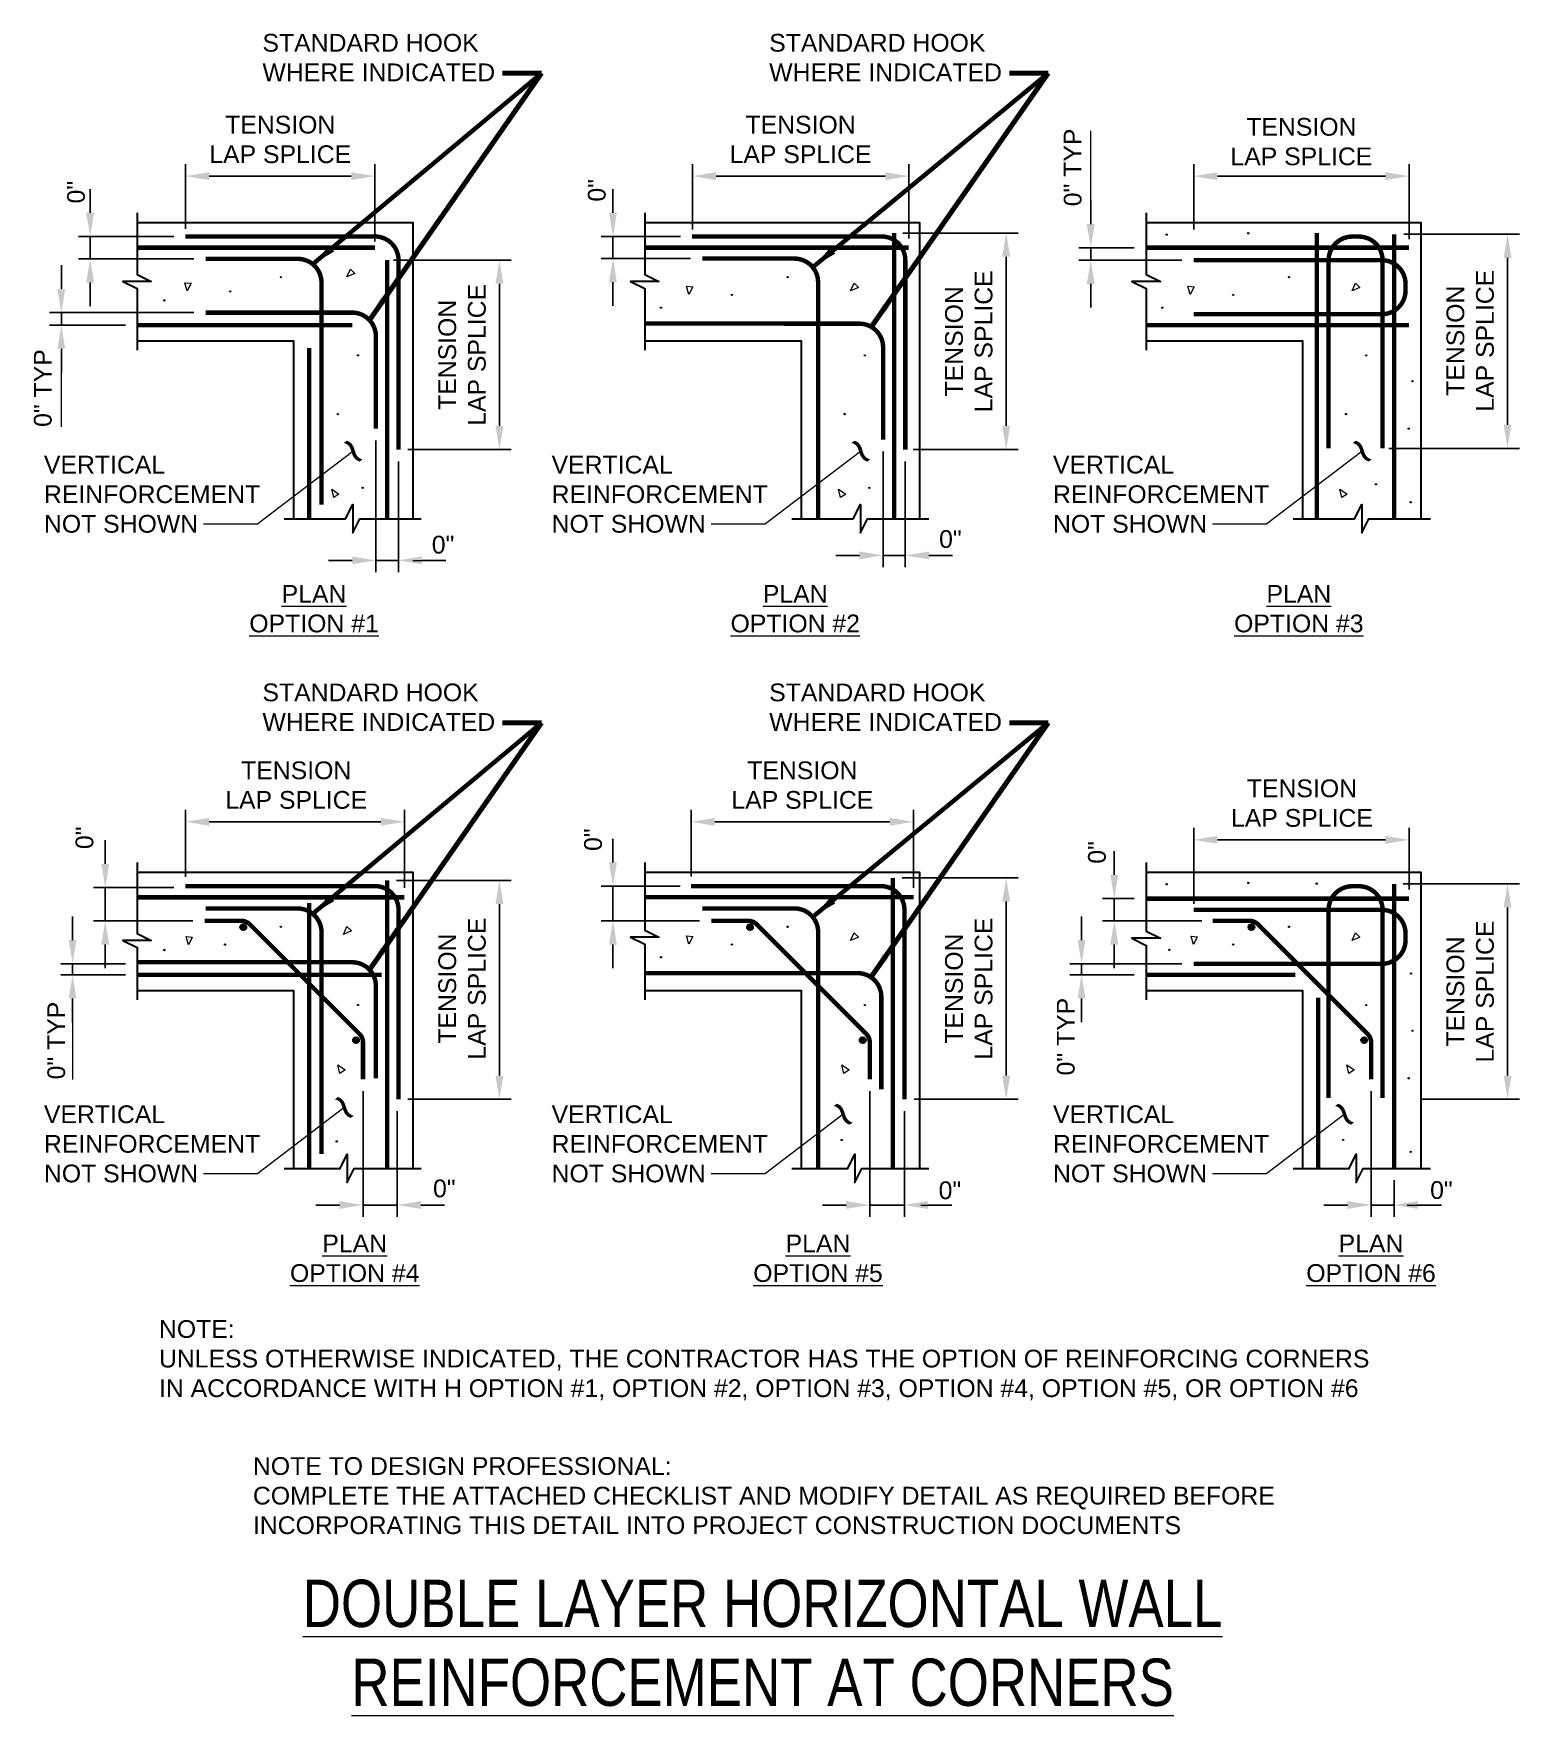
# Model space of a CAD drawing. Header units: inches. Extents: x -1229 to -1104, y 1218 to 1360.
import ezdxf

# ---------------------------------------------------------------- set-up
doc = ezdxf.new("R2010")
doc.units = ezdxf.units.IN
doc.header["$LTSCALE"] = 5
doc.header["$MEASUREMENT"] = 0
for name, color, linetype, lineweight in [('S-ANNO-DIMS', 1, 'Continuous', 20), ('S-ANNO-TEXT', 7, 'Continuous', 20), ('S-DETL', 3, 'Continuous', 30), ('S-DETL-PATT', 7, 'Continuous', 15)]:
    doc.layers.add(name, color=color, linetype=linetype, lineweight=lineweight)
doc.styles.add('Romans', font='arial.ttf')
doc.dimstyles.get("Standard").update_dxf_attribs({"dimtxt": 0.18, "dimasz": 0.18, "dimexe": 0.18, "dimexo": 0.0625, "dimgap": 0.09, "dimtad": 0, "dimtih": 1, "dimtoh": 1, "dimdec": 4, "dimzin": 0, "dimdsep": 46, "dimtxsty": 'Standard', "dimcen": 0.09, "dimadec": 0, "dimazin": 0, "dimtfac": 1, "dimtdec": 4, "dimtofl": 0, "dimtmove": 0, "dimatfit": 3, "dimfxl": 1, "dimtolj": 1, "dimtzin": 0, "dimarcsym": 0})

msp = doc.modelspace()

# ---------------------------------------------------------------- texts
at = {"layer": 'S-ANNO-DIMS', "char_height": 1.49999999, "attachment_point": 8, "style": 'Romans'}
for insert in [(-1208.2477369, 1349.2788931), (-1164.2620939, 1349.2788931), (-1121.9291532, 1349.0948863), (-1206.8969758, 1294.7022731), (-1164.1106914, 1294.7022731), (-1121.8794933, 1293.1796504)]:
    msp.add_mtext('TENSION\\PLAP SPLICE', dxfattribs=dict(at, insert=insert))
at = {"layer": 'S-ANNO-DIMS', "char_height": 1.49999999, "rotation": 90, "style": 'Romans'}
for s, insert, attachment_point in [('0" TYP', (-1142.0149085, 1345.6511926), 1), ('TENSION\\PLAP SPLICE', (-1152.0438474, 1334.2363054), 2), ('TENSION\\PLAP SPLICE', (-1109.6619691, 1334.2847016), 2), ('TENSION\\PLAP SPLICE', (-1194.8797918, 1333.0896925), 2), ('TENSION\\PLAP SPLICE', (-1194.8797918, 1279.52339), 2), ('TENSION\\PLAP SPLICE', (-1152.0438474, 1279.52339), 2), ('TENSION\\PLAP SPLICE', (-1109.6619691, 1279.27339), 2)]:
    msp.add_mtext(s, dxfattribs=dict(at, insert=insert, attachment_point=attachment_point))
at = {"layer": 'S-ANNO-DIMS', "char_height": 1.49999999, "width": 38.628504213, "attachment_point": 1, "rotation": 90, "style": 'Romans'}
for s, insert in [('0"', (-1226.2630859, 1345.8887387)), ('0"', (-1182.2421501, 1346.0423643)), ('0" TYP', (-1229.070004, 1327.0001914)), ('0"', (-1225.5493434, 1291.316909)), ('0"', (-1182.5593919, 1291.1565569)), ('0"', (-1139.9637649, 1290.0803497)), ('0" TYP', (-1227.9325395, 1271.847994)), ('0" TYP', (-1142.5966699, 1272.1801703))]:
    msp.add_mtext(s, dxfattribs=dict(at, insert=insert))
at = {"layer": 'S-ANNO-DIMS', "char_height": 1.49999999, "width": 38.628504213, "attachment_point": 1, "style": 'Romans'}
for insert in [(-1195.4358887, 1317.801064), (-1152.550699, 1318.270658), (-1195.3300395, 1263.385409), (-1152.5919964, 1263.2259978), (-1111.0447251, 1263.246207)]:
    msp.add_mtext('0"', dxfattribs=dict(at, insert=insert))
at = {"layer": 'S-ANNO-TEXT', "style": 'Romans'}
for s, insert, char_height, attachment_point in [('STANDARD HOOK \\PWHERE INDICATED', (-1209.7490341, 1360.2194879), 1.499999989, 1), ('STANDARD HOOK \\PWHERE INDICATED', (-1166.9130898, 1360.2194879), 1.499999989, 1), ('VERTICAL \\PREINFORCEMENT\\PNOT SHOWN', (-1228.2214004, 1318.038849), 1.499999989, 7), ('VERTICAL \\PREINFORCEMENT\\PNOT SHOWN', (-1185.307956, 1318.038849), 1.499999989, 7), ('VERTICAL \\PREINFORCEMENT\\PNOT SHOWN', (-1142.9260777, 1318.038849), 1.499999989, 7), ('STANDARD HOOK \\PWHERE INDICATED', (-1209.7490341, 1305.3095346), 1.499999989, 1), ('STANDARD HOOK \\PWHERE INDICATED', (-1166.9130898, 1305.3095346), 1.499999989, 1), ('VERTICAL \\PREINFORCEMENT\\PNOT SHOWN', (-1228.2214004, 1263.1288957), 1.499999989, 7), ('VERTICAL \\PREINFORCEMENT\\PNOT SHOWN', (-1185.307956, 1263.1288957), 1.499999989, 7), ('VERTICAL \\PREINFORCEMENT\\PNOT SHOWN', (-1142.9260777, 1263.1288957), 1.499999989, 7), ('NOTE:\\PUNLESS OTHERWISE INDICATED, THE CONTRACTOR HAS THE OPTION OF REINFORCING CORNERS \\PIN ACCORDANCE WITH H OPTION #1, OPTION #2, OPTION #3, OPTION #4, OPTION #5, OR OPTION #6', (-1218.499286, 1244.719449), 1.499999989, 7), ('{\\W0.8;\\LDOUBLE LAYER HORIZONTAL WALL \\PREINFORCEMENT AT CORNERS}', (-1167.4680787, 1229.5613658), 4, 2)]:
    msp.add_mtext(s, dxfattribs=dict(at, insert=insert, char_height=char_height, attachment_point=attachment_point))
at = {"layer": 'S-ANNO-TEXT', "char_height": 3, "attachment_point": 5, "rotation": 127.23704332, "style": 'Romans'}
for insert in [(-1202.1219174, 1324.9173797), (-1159.2084731, 1324.9173797), (-1116.8265948, 1324.9173797), (-1202.8685773, 1269.4399195), (-1160.7017929, 1268.8724126), (-1118.3199146, 1268.8724126)]:
    msp.add_mtext('~', dxfattribs=dict(at, insert=insert))
at = {"layer": 'S-ANNO-TEXT', "char_height": 1.499999989, "attachment_point": 1, "style": 'Romans'}
for s, insert, width in [('\\pxqc;{\\LPLAN\\POPTION #1}', (-1211.4933271, 1313.6397821), 12.205965767), ('\\pxqc;{\\LPLAN\\POPTION #2}', (-1175.0050848, 1313.6397821), 20.585221563), ('\\pxqc;{\\LPLAN\\POPTION #3}', (-1178.7302938, 1313.6397821), 113.176182987), ('\\pxqc;{\\LPLAN\\POPTION #4}', (-1212.2446449, 1258.7298288), 20.585221563), ('\\pxqc;{\\LPLAN\\POPTION #5}', (-1173.0817639, 1258.7298288), 20.585221563), ('\\pxqc;{\\LPLAN\\POPTION #6}', (-1123.3885131, 1258.7298288), 14.692619458), ('NOTE TO DESIGN PROFESSIONAL: \\PCOMPLETE THE ATTACHED CHECKLIST AND MODIFY DETAIL AS REQUIRED BEFORE \\PINCORPORATING THIS DETAIL INTO PROJECT CONSTRUCTION DOCUMENTS', (-1210.5562435, 1239.9167546), 159.842980143)]:
    msp.add_mtext(s, dxfattribs=dict(at, insert=insert, width=width))

# ---------------------------------------------------------------- blocks, each defined once
blk = doc.blocks.new('*D0')
at = {"layer": 'Defpoints', "color": 0, "transparency": 16777216}
for p in [(-1173.41, 1348.2), (-1173.41, 1342.69), (-1155.11, 1341.92)]:
    blk.add_point(p, dxfattribs=at)
at = {"layer": 'S-ANNO-DIMS', "color": 0, "lineweight": -2, "transparency": 16777216}
for p, q in [((-1173.41, 1343.69), (-1173.41, 1349.2)), ((-1155.11, 1342.92), (-1155.11, 1349.2)), ((-1157.11, 1348.2), (-1171.41, 1348.2))]:
    blk.add_line(p, q, dxfattribs=at)
at = {"layer": 'S-ANNO-DIMS', "color": 0, "transparency": 16777216}
for points in [[(-1171.41, 1348.53), (-1171.41, 1347.86), (-1173.41, 1348.2)], [(-1157.11, 1348.53), (-1157.11, 1347.86), (-1155.11, 1348.2)]]:
    blk.add_solid(points, dxfattribs=at)
blk = doc.blocks.new('*D1')
at = {"layer": 'Defpoints', "color": 0, "transparency": 16777216}
for p in [(-1216.25, 1348.2), (-1216.25, 1342.74), (-1200.25, 1341.66)]:
    blk.add_point(p, dxfattribs=at)
at = {"layer": 'S-ANNO-DIMS', "color": 0, "lineweight": -2, "transparency": 16777216}
for p, q in [((-1216.25, 1343.74), (-1216.25, 1349.2)), ((-1200.25, 1342.66), (-1200.25, 1349.2)), ((-1202.25, 1348.2), (-1214.25, 1348.2))]:
    blk.add_line(p, q, dxfattribs=at)
at = {"layer": 'S-ANNO-DIMS', "color": 0, "transparency": 16777216}
for points in [[(-1214.25, 1348.53), (-1214.25, 1347.86), (-1216.25, 1348.2)], [(-1202.25, 1348.53), (-1202.25, 1347.86), (-1200.25, 1348.2)]]:
    blk.add_solid(points, dxfattribs=at)
blk = doc.blocks.new('*D2')
at = {"layer": 'Defpoints', "color": 0, "transparency": 16777216}
for p in [(-1226.75, 1336.66), (-1214.56, 1336.66), (-1220.34, 1335.6)]:
    blk.add_point(p, dxfattribs=at)
at = {"layer": 'S-ANNO-DIMS', "color": 0, "lineweight": -2, "transparency": 16777216}
for p, q in [((-1226.75, 1338.66), (-1226.75, 1340.66)), ((-1215.56, 1336.66), (-1227.75, 1336.66)), ((-1226.75, 1335.6), (-1226.75, 1336.66)), ((-1221.34, 1335.6), (-1227.75, 1335.6)), ((-1226.75, 1333.6), (-1226.75, 1331.6))]:
    blk.add_line(p, q, dxfattribs=at)
at = {"layer": 'S-ANNO-DIMS', "color": 0, "transparency": 16777216}
for points in [[(-1227.09, 1338.66), (-1226.42, 1338.66), (-1226.75, 1336.66)], [(-1227.09, 1333.6), (-1226.42, 1333.6), (-1226.75, 1335.6)]]:
    blk.add_solid(points, dxfattribs=at)
blk = doc.blocks.new('*D3')
at = {"layer": 'Defpoints', "color": 0, "transparency": 16777216}
for p in [(-1157.29, 1325.91), (-1155.41, 1325.08), (-1155.41, 1316.14)]:
    blk.add_point(p, dxfattribs=at)
at = {"layer": 'S-ANNO-DIMS', "color": 0, "lineweight": -2, "transparency": 16777216}
for p, q in [((-1157.29, 1324.91), (-1157.29, 1315.14)), ((-1155.41, 1324.08), (-1155.41, 1315.14)), ((-1159.29, 1316.14), (-1161.29, 1316.14)), ((-1157.29, 1316.14), (-1155.41, 1316.14)), ((-1153.41, 1316.14), (-1151.41, 1316.14))]:
    blk.add_line(p, q, dxfattribs=at)
at = {"layer": 'S-ANNO-DIMS', "color": 0, "transparency": 16777216}
for points in [[(-1159.29, 1316.47), (-1159.29, 1315.81), (-1157.29, 1316.14)], [(-1153.41, 1316.47), (-1153.41, 1315.81), (-1155.41, 1316.14)]]:
    blk.add_solid(points, dxfattribs=at)
blk = doc.blocks.new('*D4')
at = {"layer": 'Defpoints', "color": 0, "transparency": 16777216}
for p in [(-1216.25, 1343.1), (-1224.31, 1341.2), (-1214.56, 1341.2)]:
    blk.add_point(p, dxfattribs=at)
at = {"layer": 'S-ANNO-DIMS', "color": 0, "lineweight": -2, "transparency": 16777216}
for p, q in [((-1224.31, 1345.1), (-1224.31, 1347.1)), ((-1217.25, 1343.1), (-1225.31, 1343.1)), ((-1224.31, 1343.1), (-1224.31, 1341.2)), ((-1215.56, 1341.2), (-1225.31, 1341.2)), ((-1224.31, 1339.2), (-1224.31, 1337.2))]:
    blk.add_line(p, q, dxfattribs=at)
at = {"layer": 'S-ANNO-DIMS', "color": 0, "transparency": 16777216}
for points in [[(-1224.65, 1345.1), (-1223.98, 1345.1), (-1224.31, 1343.1)], [(-1224.65, 1339.2), (-1223.98, 1339.2), (-1224.31, 1341.2)]]:
    blk.add_solid(points, dxfattribs=at)
blk = doc.blocks.new('*D5')
at = {"layer": 'Defpoints', "color": 0, "transparency": 16777216}
for p in [(-1173.41, 1343.1), (-1180.12, 1341.23), (-1172.58, 1341.23)]:
    blk.add_point(p, dxfattribs=at)
at = {"layer": 'S-ANNO-DIMS', "color": 0, "lineweight": -2, "transparency": 16777216}
for p, q in [((-1180.12, 1345.1), (-1180.12, 1347.1)), ((-1174.41, 1343.1), (-1181.12, 1343.1)), ((-1180.12, 1343.1), (-1180.12, 1341.23)), ((-1173.58, 1341.23), (-1181.12, 1341.23)), ((-1180.12, 1339.23), (-1180.12, 1337.23))]:
    blk.add_line(p, q, dxfattribs=at)
at = {"layer": 'S-ANNO-DIMS', "color": 0, "transparency": 16777216}
for points in [[(-1180.46, 1345.1), (-1179.79, 1345.1), (-1180.12, 1343.1)], [(-1180.46, 1339.23), (-1179.79, 1339.23), (-1180.12, 1341.23)]]:
    blk.add_solid(points, dxfattribs=at)
blk = doc.blocks.new('*D6')
at = {"layer": 'Defpoints', "color": 0, "transparency": 16777216}
for p in [(-1200.16, 1326.85), (-1198.25, 1325.08), (-1198.25, 1315.72)]:
    blk.add_point(p, dxfattribs=at)
at = {"layer": 'S-ANNO-DIMS', "color": 0, "lineweight": -2, "transparency": 16777216}
for p, q in [((-1200.16, 1325.85), (-1200.16, 1314.72)), ((-1198.25, 1324.08), (-1198.25, 1314.72)), ((-1202.16, 1315.72), (-1204.16, 1315.72)), ((-1200.16, 1315.72), (-1198.25, 1315.72)), ((-1196.25, 1315.72), (-1194.25, 1315.72))]:
    blk.add_line(p, q, dxfattribs=at)
at = {"layer": 'S-ANNO-DIMS', "color": 0, "transparency": 16777216}
for points in [[(-1202.16, 1316.05), (-1202.16, 1315.39), (-1200.16, 1315.72)], [(-1196.25, 1316.05), (-1196.25, 1315.39), (-1198.25, 1315.72)]]:
    blk.add_solid(points, dxfattribs=at)
blk = doc.blocks.new('*D7')
at = {"layer": 'Defpoints', "color": 0, "transparency": 16777216}
for p in [(-1225.8, 1281.63), (-1220.34, 1281.63), (-1220.34, 1280.69)]:
    blk.add_point(p, dxfattribs=at)
at = {"layer": 'S-ANNO-DIMS', "color": 0, "lineweight": -2, "transparency": 16777216}
for p, q in [((-1225.8, 1283.63), (-1225.8, 1285.63)), ((-1221.34, 1281.63), (-1226.8, 1281.63)), ((-1225.8, 1280.69), (-1225.8, 1281.63)), ((-1221.34, 1280.69), (-1226.8, 1280.69)), ((-1225.8, 1278.69), (-1225.8, 1276.69))]:
    blk.add_line(p, q, dxfattribs=at)
at = {"layer": 'S-ANNO-DIMS', "color": 0, "transparency": 16777216}
for points in [[(-1226.13, 1283.63), (-1225.47, 1283.63), (-1225.8, 1281.63)], [(-1226.13, 1278.69), (-1225.47, 1278.69), (-1225.8, 1280.69)]]:
    blk.add_solid(points, dxfattribs=at)
blk = doc.blocks.new('*D8')
at = {"layer": 'Defpoints', "color": 0, "transparency": 16777216}
for p in [(-1158.41, 1271.86), (-1155.48, 1270.17), (-1155.48, 1261.23)]:
    blk.add_point(p, dxfattribs=at)
at = {"layer": 'S-ANNO-DIMS', "color": 0, "lineweight": -2, "transparency": 16777216}
for p, q in [((-1158.41, 1270.86), (-1158.41, 1260.23)), ((-1155.48, 1269.17), (-1155.48, 1260.23)), ((-1160.41, 1261.23), (-1162.41, 1261.23)), ((-1158.41, 1261.23), (-1155.48, 1261.23)), ((-1153.48, 1261.23), (-1151.48, 1261.23))]:
    blk.add_line(p, q, dxfattribs=at)
at = {"layer": 'S-ANNO-DIMS', "color": 0, "transparency": 16777216}
for points in [[(-1160.41, 1261.56), (-1160.41, 1260.9), (-1158.41, 1261.23)], [(-1153.48, 1261.56), (-1153.48, 1260.9), (-1155.48, 1261.23)]]:
    blk.add_solid(points, dxfattribs=at)
blk = doc.blocks.new('*D9')
at = {"layer": 'Defpoints', "color": 0, "transparency": 16777216}
for p in [(-1131.03, 1292.1), (-1112.83, 1286.9), (-1131.03, 1285.68)]:
    blk.add_point(p, dxfattribs=at)
at = {"layer": 'S-ANNO-DIMS', "color": 0, "lineweight": -2, "transparency": 16777216}
for p, q in [((-1131.03, 1286.68), (-1131.03, 1293.1)), ((-1112.83, 1287.9), (-1112.83, 1293.1)), ((-1114.83, 1292.1), (-1129.03, 1292.1))]:
    blk.add_line(p, q, dxfattribs=at)
at = {"layer": 'S-ANNO-DIMS', "color": 0, "transparency": 16777216}
for points in [[(-1129.03, 1292.43), (-1129.03, 1291.76), (-1131.03, 1292.1)], [(-1114.83, 1292.43), (-1114.83, 1291.76), (-1112.83, 1292.1)]]:
    blk.add_solid(points, dxfattribs=at)
blk = doc.blocks.new('*D10')
at = {"layer": 'Defpoints', "color": 0, "transparency": 16777216}
for p in [(-1216.25, 1288.06), (-1223.04, 1285.25), (-1214.64, 1285.25)]:
    blk.add_point(p, dxfattribs=at)
at = {"layer": 'S-ANNO-DIMS', "color": 0, "lineweight": -2, "transparency": 16777216}
for p, q in [((-1223.04, 1290.06), (-1223.04, 1292.06)), ((-1217.25, 1288.06), (-1224.04, 1288.06)), ((-1223.04, 1288.06), (-1223.04, 1285.25)), ((-1215.64, 1285.25), (-1224.04, 1285.25)), ((-1223.04, 1283.25), (-1223.04, 1281.25))]:
    blk.add_line(p, q, dxfattribs=at)
at = {"layer": 'S-ANNO-DIMS', "color": 0, "transparency": 16777216}
for points in [[(-1223.37, 1290.06), (-1222.7, 1290.06), (-1223.04, 1288.06)], [(-1223.37, 1283.25), (-1222.7, 1283.25), (-1223.04, 1285.25)]]:
    blk.add_solid(points, dxfattribs=at)
blk = doc.blocks.new('*D11')
at = {"layer": 'Defpoints', "color": 0, "transparency": 16777216}
for p in [(-1173.44, 1288.19), (-1180.12, 1285.25), (-1171.8, 1285.25)]:
    blk.add_point(p, dxfattribs=at)
at = {"layer": 'S-ANNO-DIMS', "color": 0, "lineweight": -2, "transparency": 16777216}
for p, q in [((-1180.12, 1290.19), (-1180.12, 1292.19)), ((-1174.44, 1288.19), (-1181.12, 1288.19)), ((-1180.12, 1288.19), (-1180.12, 1285.25)), ((-1172.8, 1285.25), (-1181.12, 1285.25)), ((-1180.12, 1283.25), (-1180.12, 1281.25))]:
    blk.add_line(p, q, dxfattribs=at)
at = {"layer": 'S-ANNO-DIMS', "color": 0, "transparency": 16777216}
for points in [[(-1180.46, 1290.19), (-1179.79, 1290.19), (-1180.12, 1288.19)], [(-1180.46, 1283.25), (-1179.79, 1283.25), (-1180.12, 1285.25)]]:
    blk.add_solid(points, dxfattribs=at)
blk = doc.blocks.new('*D12')
at = {"layer": 'Defpoints', "color": 0, "transparency": 16777216}
for p in [(-1135.05, 1287.13), (-1137.74, 1285.25), (-1129.34, 1285.25)]:
    blk.add_point(p, dxfattribs=at)
at = {"layer": 'S-ANNO-DIMS', "color": 0, "lineweight": -2, "transparency": 16777216}
for p, q in [((-1137.74, 1289.13), (-1137.74, 1291.13)), ((-1136.05, 1287.13), (-1138.74, 1287.13)), ((-1137.74, 1287.13), (-1137.74, 1285.25)), ((-1130.34, 1285.25), (-1138.74, 1285.25)), ((-1137.74, 1283.25), (-1137.74, 1281.25))]:
    blk.add_line(p, q, dxfattribs=at)
at = {"layer": 'S-ANNO-DIMS', "color": 0, "transparency": 16777216}
for points in [[(-1138.08, 1289.13), (-1137.41, 1289.13), (-1137.74, 1287.13)], [(-1138.08, 1283.25), (-1137.41, 1283.25), (-1137.74, 1285.25)]]:
    blk.add_solid(points, dxfattribs=at)
blk = doc.blocks.new('*D13')
at = {"layer": 'Defpoints', "color": 0, "transparency": 16777216}
for p in [(-1201.25, 1271.86), (-1198.36, 1270.17), (-1198.36, 1261.23)]:
    blk.add_point(p, dxfattribs=at)
at = {"layer": 'S-ANNO-DIMS', "color": 0, "lineweight": -2, "transparency": 16777216}
for p, q in [((-1201.25, 1270.86), (-1201.25, 1260.23)), ((-1198.36, 1269.17), (-1198.36, 1260.23)), ((-1203.25, 1261.23), (-1205.25, 1261.23)), ((-1201.25, 1261.23), (-1198.36, 1261.23)), ((-1196.36, 1261.23), (-1194.36, 1261.23))]:
    blk.add_line(p, q, dxfattribs=at)
at = {"layer": 'S-ANNO-DIMS', "color": 0, "transparency": 16777216}
for points in [[(-1203.25, 1261.56), (-1203.25, 1260.9), (-1201.25, 1261.23)], [(-1196.36, 1261.56), (-1196.36, 1260.9), (-1198.36, 1261.23)]]:
    blk.add_solid(points, dxfattribs=at)
blk = doc.blocks.new('*D14')
at = {"layer": 'Defpoints', "color": 0, "transparency": 16777216}
for p in [(-1116.03, 1271.86), (-1114.08, 1264.33), (-1114.08, 1261.23)]:
    blk.add_point(p, dxfattribs=at)
at = {"layer": 'S-ANNO-DIMS', "color": 0, "lineweight": -2, "transparency": 16777216}
for p, q in [((-1116.03, 1270.86), (-1116.03, 1260.23)), ((-1114.08, 1263.33), (-1114.08, 1260.23)), ((-1118.03, 1261.23), (-1120.03, 1261.23)), ((-1116.03, 1261.23), (-1114.08, 1261.23)), ((-1112.08, 1261.23), (-1110.08, 1261.23))]:
    blk.add_line(p, q, dxfattribs=at)
at = {"layer": 'S-ANNO-DIMS', "color": 0, "transparency": 16777216}
for points in [[(-1118.03, 1261.56), (-1118.03, 1260.9), (-1116.03, 1261.23)], [(-1112.08, 1261.56), (-1112.08, 1260.9), (-1114.08, 1261.23)]]:
    blk.add_solid(points, dxfattribs=at)
blk = doc.blocks.new('*D15')
at = {"layer": 'Defpoints', "color": 0, "transparency": 16777216}
for p in [(-1140.51, 1281.63), (-1131.03, 1281.63), (-1135.05, 1280.69)]:
    blk.add_point(p, dxfattribs=at)
at = {"layer": 'S-ANNO-DIMS', "color": 0, "lineweight": -2, "transparency": 16777216}
for p, q in [((-1140.51, 1283.63), (-1140.51, 1285.63)), ((-1132.03, 1281.63), (-1141.51, 1281.63)), ((-1140.51, 1280.69), (-1140.51, 1281.63)), ((-1136.05, 1280.69), (-1141.51, 1280.69)), ((-1140.51, 1278.69), (-1140.51, 1276.69))]:
    blk.add_line(p, q, dxfattribs=at)
at = {"layer": 'S-ANNO-DIMS', "color": 0, "transparency": 16777216}
for points in [[(-1140.84, 1283.63), (-1140.17, 1283.63), (-1140.51, 1281.63)], [(-1140.84, 1278.69), (-1140.17, 1278.69), (-1140.51, 1280.69)]]:
    blk.add_solid(points, dxfattribs=at)
blk = doc.blocks.new('*D16')
at = {"layer": 'Defpoints', "color": 0, "transparency": 16777216}
for p in [(-1135.05, 1342.15), (-1139.73, 1341.09), (-1131.03, 1341.09)]:
    blk.add_point(p, dxfattribs=at)
at = {"layer": 'S-ANNO-DIMS', "color": 0, "lineweight": -2, "transparency": 16777216}
for p, q in [((-1139.73, 1344.15), (-1139.73, 1346.15)), ((-1136.05, 1342.15), (-1140.73, 1342.15)), ((-1139.73, 1342.15), (-1139.73, 1341.09)), ((-1132.03, 1341.09), (-1140.73, 1341.09)), ((-1139.73, 1339.09), (-1139.73, 1337.09))]:
    blk.add_line(p, q, dxfattribs=at)
at = {"layer": 'S-ANNO-DIMS', "color": 0, "transparency": 16777216}
for points in [[(-1140.07, 1344.15), (-1139.4, 1344.15), (-1139.73, 1342.15)], [(-1140.07, 1339.09), (-1139.4, 1339.09), (-1139.73, 1341.09)]]:
    blk.add_solid(points, dxfattribs=at)
blk = doc.blocks.new('*D17')
at = {"layer": 'Defpoints', "color": 0, "transparency": 16777216}
for p in [(-1199.68, 1341.1), (-1189.72, 1341.1), (-1198.45, 1325.08)]:
    blk.add_point(p, dxfattribs=at)
at = {"layer": 'S-ANNO-DIMS', "color": 0, "lineweight": -2, "transparency": 16777216}
for p, q in [((-1198.68, 1341.1), (-1188.72, 1341.1)), ((-1189.72, 1327.08), (-1189.72, 1339.1)), ((-1197.45, 1325.08), (-1188.72, 1325.08))]:
    blk.add_line(p, q, dxfattribs=at)
at = {"layer": 'S-ANNO-DIMS', "color": 0, "transparency": 16777216}
for points in [[(-1190.05, 1339.1), (-1189.39, 1339.1), (-1189.72, 1341.1)], [(-1190.05, 1327.08), (-1189.39, 1327.08), (-1189.72, 1325.08)]]:
    blk.add_solid(points, dxfattribs=at)
blk = doc.blocks.new('*D18')
at = {"layer": 'Defpoints', "color": 0, "transparency": 16777216}
for p in [(-1156.62, 1343.39), (-1146.88, 1343.39), (-1155.73, 1325.08)]:
    blk.add_point(p, dxfattribs=at)
at = {"layer": 'S-ANNO-DIMS', "color": 0, "lineweight": -2, "transparency": 16777216}
for p, q in [((-1155.62, 1343.39), (-1145.88, 1343.39)), ((-1146.88, 1327.08), (-1146.88, 1341.39)), ((-1154.73, 1325.08), (-1145.88, 1325.08))]:
    blk.add_line(p, q, dxfattribs=at)
at = {"layer": 'S-ANNO-DIMS', "color": 0, "transparency": 16777216}
for points in [[(-1147.22, 1341.39), (-1146.55, 1341.39), (-1146.88, 1343.39)], [(-1147.22, 1327.08), (-1146.55, 1327.08), (-1146.88, 1325.08)]]:
    blk.add_solid(points, dxfattribs=at)
blk = doc.blocks.new('*D19')
at = {"layer": 'Defpoints', "color": 0, "transparency": 16777216}
for p in [(-1114.28, 1343.29), (-1104.5, 1343.29), (-1115.54, 1325.18)]:
    blk.add_point(p, dxfattribs=at)
at = {"layer": 'S-ANNO-DIMS', "color": 0, "lineweight": -2, "transparency": 16777216}
for p, q in [((-1113.28, 1343.29), (-1103.5, 1343.29)), ((-1104.5, 1327.18), (-1104.5, 1341.29)), ((-1114.54, 1325.18), (-1103.5, 1325.18))]:
    blk.add_line(p, q, dxfattribs=at)
at = {"layer": 'S-ANNO-DIMS', "color": 0, "transparency": 16777216}
for points in [[(-1104.83, 1341.29), (-1104.17, 1341.29), (-1104.5, 1343.29)], [(-1104.83, 1327.18), (-1104.17, 1327.18), (-1104.5, 1325.18)]]:
    blk.add_solid(points, dxfattribs=at)
blk = doc.blocks.new('*D20')
at = {"layer": 'Defpoints', "color": 0, "transparency": 16777216}
for p in [(-1131.03, 1348.2), (-1131.03, 1342.69), (-1112.83, 1341.88)]:
    blk.add_point(p, dxfattribs=at)
at = {"layer": 'S-ANNO-DIMS', "color": 0, "lineweight": -2, "transparency": 16777216}
for p, q in [((-1131.03, 1343.69), (-1131.03, 1349.2)), ((-1112.83, 1342.88), (-1112.83, 1349.2)), ((-1114.83, 1348.2), (-1129.03, 1348.2))]:
    blk.add_line(p, q, dxfattribs=at)
at = {"layer": 'S-ANNO-DIMS', "color": 0, "transparency": 16777216}
for points in [[(-1129.03, 1348.53), (-1129.03, 1347.86), (-1131.03, 1348.2)], [(-1114.83, 1348.53), (-1114.83, 1347.86), (-1112.83, 1348.2)]]:
    blk.add_solid(points, dxfattribs=at)
blk = doc.blocks.new('*D21')
at = {"layer": 'Defpoints', "color": 0, "transparency": 16777216}
for p in [(-1173.51, 1293.62), (-1173.51, 1287.99), (-1154.71, 1287.03)]:
    blk.add_point(p, dxfattribs=at)
at = {"layer": 'S-ANNO-DIMS', "color": 0, "lineweight": -2, "transparency": 16777216}
for p, q in [((-1173.51, 1288.99), (-1173.51, 1294.62)), ((-1156.71, 1293.62), (-1171.51, 1293.62)), ((-1154.71, 1288.03), (-1154.71, 1294.62))]:
    blk.add_line(p, q, dxfattribs=at)
at = {"layer": 'S-ANNO-DIMS', "color": 0, "transparency": 16777216}
for points in [[(-1171.51, 1293.95), (-1171.51, 1293.29), (-1173.51, 1293.62)], [(-1156.71, 1293.95), (-1156.71, 1293.29), (-1154.71, 1293.62)]]:
    blk.add_solid(points, dxfattribs=at)
blk = doc.blocks.new('*D22')
at = {"layer": 'Defpoints', "color": 0, "transparency": 16777216}
for p in [(-1199.42, 1288.67), (-1189.72, 1288.67), (-1198.45, 1270.17)]:
    blk.add_point(p, dxfattribs=at)
at = {"layer": 'S-ANNO-DIMS', "color": 0, "lineweight": -2, "transparency": 16777216}
for p, q in [((-1198.42, 1288.67), (-1188.72, 1288.67)), ((-1189.72, 1272.17), (-1189.72, 1286.67)), ((-1197.45, 1270.17), (-1188.72, 1270.17))]:
    blk.add_line(p, q, dxfattribs=at)
at = {"layer": 'S-ANNO-DIMS', "color": 0, "transparency": 16777216}
for points in [[(-1190.05, 1286.67), (-1189.39, 1286.67), (-1189.72, 1288.67)], [(-1190.05, 1272.17), (-1189.39, 1272.17), (-1189.72, 1270.17)]]:
    blk.add_solid(points, dxfattribs=at)
blk = doc.blocks.new('*D23')
at = {"layer": 'Defpoints', "color": 0, "transparency": 16777216}
for p in [(-1156.68, 1288.88), (-1146.88, 1288.88), (-1155.67, 1270.17)]:
    blk.add_point(p, dxfattribs=at)
at = {"layer": 'S-ANNO-DIMS', "color": 0, "lineweight": -2, "transparency": 16777216}
for p, q in [((-1155.68, 1288.88), (-1145.88, 1288.88)), ((-1146.88, 1272.17), (-1146.88, 1286.88)), ((-1154.67, 1270.17), (-1145.88, 1270.17))]:
    blk.add_line(p, q, dxfattribs=at)
at = {"layer": 'S-ANNO-DIMS', "color": 0, "transparency": 16777216}
for points in [[(-1147.22, 1286.88), (-1146.55, 1286.88), (-1146.88, 1288.88)], [(-1147.22, 1272.17), (-1146.55, 1272.17), (-1146.88, 1270.17)]]:
    blk.add_solid(points, dxfattribs=at)
blk = doc.blocks.new('*D24')
at = {"layer": 'Defpoints', "color": 0, "transparency": 16777216}
for p in [(-1114.33, 1288.38), (-1104.5, 1288.38), (-1112.83, 1270.17)]:
    blk.add_point(p, dxfattribs=at)
at = {"layer": 'S-ANNO-DIMS', "color": 0, "lineweight": -2, "transparency": 16777216}
for p, q in [((-1113.33, 1288.38), (-1103.5, 1288.38)), ((-1104.5, 1272.17), (-1104.5, 1286.38)), ((-1111.83, 1270.17), (-1103.5, 1270.17))]:
    blk.add_line(p, q, dxfattribs=at)
at = {"layer": 'S-ANNO-DIMS', "color": 0, "transparency": 16777216}
for points in [[(-1104.83, 1286.38), (-1104.17, 1286.38), (-1104.5, 1288.38)], [(-1104.83, 1272.17), (-1104.17, 1272.17), (-1104.5, 1270.17)]]:
    blk.add_solid(points, dxfattribs=at)
blk = doc.blocks.new('*D25')
at = {"layer": 'Defpoints', "color": 0, "transparency": 16777216}
for p in [(-1216.25, 1293.62), (-1216.25, 1287.98), (-1197.75, 1287.03)]:
    blk.add_point(p, dxfattribs=at)
at = {"layer": 'S-ANNO-DIMS', "color": 0, "lineweight": -2, "transparency": 16777216}
for p, q in [((-1216.25, 1288.98), (-1216.25, 1294.62)), ((-1199.75, 1293.62), (-1214.25, 1293.62)), ((-1197.75, 1288.03), (-1197.75, 1294.62))]:
    blk.add_line(p, q, dxfattribs=at)
at = {"layer": 'S-ANNO-DIMS', "color": 0, "transparency": 16777216}
for points in [[(-1214.25, 1293.95), (-1214.25, 1293.29), (-1216.25, 1293.62)], [(-1199.75, 1293.95), (-1199.75, 1293.29), (-1197.75, 1293.62)]]:
    blk.add_solid(points, dxfattribs=at)

# ---------------------------------------------------------------- dimensions: what is measured, and where the dimension line sits
at = {"layer": 'S-ANNO-DIMS'}
for base, p1, p2, picture, middle in [((-1216.2495343, 1348.1955598), (-1200.2459396, 1341.6569915), (-1216.2495343, 1342.7379481), '*D1', (-1208.2477369, 1348.1955598)), ((-1173.4135899, 1348.1955598), (-1155.1105979, 1341.9186083), (-1173.4135899, 1342.6870064), '*D0', (-1164.2620939, 1348.1955598)), ((-1131.0317116, 1348.1955598), (-1112.8265948, 1341.8777021), (-1131.0317116, 1342.6870064), '*D20', (-1121.9291532, 1348.1955598)), ((-1216.2495343, 1293.6189398), (-1197.7517774, 1287.0289437), (-1216.2495343, 1287.9833866), '*D25', (-1207.0006558, 1293.6189398)), ((-1173.5129097, 1293.6189398), (-1154.7084731, 1287.0277459), (-1173.5129097, 1287.9931305), '*D21', (-1164.1106914, 1293.6189398)), ((-1131.0317116, 1292.096317), (-1112.8265948, 1286.9012508), (-1131.0317116, 1285.682476), '*D9', (-1121.9291532, 1292.096317))]:
    dim = msp.add_linear_dim(base=base, p1=p1, p2=p2, text=' ', dimstyle='Standard', override={"dimscale": 16, "dimtxt": 0.09375, "dimasz": 0.125, "dimexe": 0.0625, "dimgap": 0.0625, "dimdec": 5, "dimlfac": 1, "dimrnd": 0.03125, "dimzin": 7, "dimlunit": 4, "dimtxsty": 'Romans', "dimcen": 0.125, "dimadec": 4, "dimtdec": 5, "dimtofl": 1, "dimtvp": 1, "dimfrac": 2, "dimtzin": 3}, dxfattribs=at)
    dim.commit()
    dim.dimension.update_dxf_attribs({"geometry": picture, "text_midpoint": middle})
for base, p1, p2, angle, picture, middle in [((-1224.3136958, 1341.203785), (-1216.2495343, 1343.0986002), (-1214.5594174, 1341.203785), 90, '*D4', (-1224.3136958, 1342.1511926)), ((-1180.1245975, 1341.2265471), (-1173.4135899, 1343.0986002), (-1172.5796512, 1341.2265471), 90, '*D5', (-1180.1245975, 1342.1625737)), ((-1139.7331896, 1341.0907221), (-1135.0493858, 1342.1511926), (-1131.0317116, 1341.0907221), 90, '*D16', (-1139.7331896, 1341.6209573)), ((-1226.7535084, 1336.6599452), (-1220.3447085, 1335.5984017), (-1214.5594174, 1336.6599452), 270, '*D2', (-1226.7535084, 1336.1291734)), ((-1198.2459396, 1315.7199551), (-1200.1608288, 1326.8484017), (-1198.2459396, 1325.0807849), 180, '*D6', (-1199.2033842, 1315.7199551)), ((-1155.4099953, 1316.1397821), (-1157.2856979, 1325.9128076), (-1155.4099953, 1325.0807849), 180, '*D3', (-1156.3478466, 1316.1397821)), ((-1180.1245975, 1285.2509484), (-1173.4406819, 1288.1886469), (-1171.8009731, 1285.2509484), 90, '*D11', (-1180.1245975, 1286.7197977)), ((-1223.0380418, 1285.2509484), (-1216.2495343, 1288.0634484), (-1214.6369174, 1285.2509484), 90, '*D10', (-1223.0380418, 1286.6571984)), ((-1137.7427192, 1285.2509484), (-1135.0493858, 1287.1259484), (-1129.3415948, 1285.2509484), 90, '*D12', (-1137.7427192, 1286.1884484)), ((-1225.801256, 1281.6259484), (-1220.3447085, 1280.6884484), (-1220.3447085, 1281.6259484), 270, '*D7', (-1225.801256, 1281.1571984)), ((-1140.5059334, 1281.6259484), (-1135.0493858, 1280.6884484), (-1131.0317116, 1281.6259484), 270, '*D15', (-1140.5059334, 1281.1571984)), ((-1198.3569174, 1261.2298288), (-1201.2469174, 1271.8609484), (-1198.3569174, 1270.1708316), 180, '*D13', (-1199.8019174, 1261.2298288)), ((-1155.4822231, 1261.2298288), (-1158.4109731, 1271.8609484), (-1155.4822231, 1270.1708316), 180, '*D8', (-1156.9465981, 1261.2298288)), ((-1114.0765948, 1261.2298288), (-1116.0290948, 1271.8609484), (-1114.0765948, 1264.3288957), 180, '*D14', (-1115.0528448, 1261.2298288))]:
    dim = msp.add_linear_dim(base=base, p1=p1, p2=p2, angle=angle, text=' ', dimstyle='Standard', override={"dimscale": 16, "dimtxt": 0.09375, "dimasz": 0.125, "dimexe": 0.0625, "dimgap": 0.0625, "dimdec": 5, "dimlfac": 1, "dimrnd": 0.03125, "dimzin": 7, "dimlunit": 4, "dimtxsty": 'Romans', "dimcen": 0.125, "dimadec": 4, "dimtdec": 5, "dimtofl": 1, "dimtvp": 1, "dimfrac": 2, "dimtzin": 3}, dxfattribs=at)
    dim.commit()
    dim.dimension.update_dxf_attribs({"geometry": picture, "text_midpoint": middle, "dimtype": 128})
for base, p1, p2, picture, middle in [((-1146.8827515, 1343.391826), (-1155.7288539, 1325.0807849), (-1156.6242819, 1343.391826), '*D18', (-1146.8827515, 1334.2363054)), ((-1104.5008732, 1343.2859017), (-1115.5386791, 1325.1775772), (-1114.2824279, 1343.2859017), '*D19', (-1104.5008732, 1334.2317395)), ((-1189.7186959, 1341.0986002), (-1198.4477883, 1325.0807849), (-1199.6812656, 1341.0986002), '*D17', (-1189.7186959, 1333.0896925)), ((-1189.7186959, 1288.6685884), (-1198.4479224, 1270.1708316), (-1199.4154552, 1288.6685884), '*D22', (-1189.7186959, 1279.41971)), ((-1146.8827515, 1288.8759484), (-1155.6730347, 1270.1708316), (-1156.6752273, 1288.8759484), '*D23', (-1146.8827515, 1279.52339)), ((-1104.5008732, 1288.3759484), (-1112.8265948, 1270.1708316), (-1114.3318644, 1288.3759484), '*D24', (-1104.5008732, 1279.27339))]:
    dim = msp.add_linear_dim(base=base, p1=p1, p2=p2, angle=90, text=' ', dimstyle='Standard', override={"dimscale": 16, "dimtxt": 0.09375, "dimasz": 0.125, "dimexe": 0.0625, "dimgap": 0.0625, "dimdec": 5, "dimlfac": 1, "dimrnd": 0.03125, "dimzin": 7, "dimlunit": 4, "dimtxsty": 'Romans', "dimcen": 0.125, "dimadec": 4, "dimtdec": 5, "dimtofl": 1, "dimtvp": 1, "dimfrac": 2, "dimtzin": 3}, dxfattribs=at)
    dim.commit()
    dim.dimension.update_dxf_attribs({"geometry": picture, "text_midpoint": middle})

# ---------------------------------------------------------------- hatches: boundary and pattern name
at = {"layer": 'S-DETL'}
h = msp.add_hatch(color=256, dxfattribs=at)
h.dxf.hatch_style = 1
h.paths.add_polyline_path([(-1211.6206215, 1284.7136888, 1), (-1211.1206215, 1284.7136888, 1)])
h = msp.add_hatch(color=256, dxfattribs=at)
h.dxf.hatch_style = 1
h.paths.add_polyline_path([(-1168.7846771, 1284.7136888, 1), (-1168.2846771, 1284.7136888, 1)])
h = msp.add_hatch(color=256, dxfattribs=at)
h.dxf.hatch_style = 1
h.paths.add_polyline_path([(-1126.4027988, 1284.7136888, 1), (-1125.9027988, 1284.7136888, 1)])
h = msp.add_hatch(color=256, dxfattribs=at)
h.dxf.hatch_style = 1
h.paths.add_polyline_path([(-1202.0940356, 1275.1602565, 1), (-1201.5940356, 1275.1602565, 1)])
h = msp.add_hatch(color=256, dxfattribs=at)
h.dxf.hatch_style = 1
h.paths.add_polyline_path([(-1159.2580912, 1275.1602565, 1), (-1158.7580912, 1275.1602565, 1)])
h = msp.add_hatch(color=256, dxfattribs=at)
h.dxf.hatch_style = 1
h.paths.add_polyline_path([(-1116.8762129, 1275.1602565, 1), (-1116.3762129, 1275.1602565, 1)])

# ---------------------------------------------------------------- linework, layer by layer
at = {"layer": 'S-ANNO-DIMS'}
for p, q in [((-1139.7331896, 1344.1511926), (-1139.7331896, 1352.0400056)), ((-1226.7535084, 1333.5984017), (-1226.7535084, 1327.0001914)), ((-1197.0475912, 1315.7199551), (-1195.0643771, 1315.7199551)), ((-1225.801256, 1278.6884484), (-1225.801256, 1271.847994)), ((-1154.1009731, 1261.2298288), (-1152.1177589, 1261.2298288)), ((-1112.9990948, 1261.2298288), (-1111.0158806, 1261.2298288))]:
    msp.add_line(p, q, dxfattribs=at)
at = {"layer": 'S-ANNO-TEXT'}
for p, q in [((-1202.1219174, 1324.9173797), (-1210.1508002, 1318.8149404)), ((-1159.2084731, 1324.9173797), (-1167.2373559, 1318.8149404)), ((-1116.8265948, 1324.9173797), (-1124.8554776, 1318.8149404)), ((-1214.7393063, 1318.8149404), (-1210.1508002, 1318.8149404)), ((-1171.825862, 1318.8149404), (-1167.2373559, 1318.8149404)), ((-1129.4439837, 1318.8149404), (-1124.8554776, 1318.8149404)), ((-1202.8685773, 1269.4399195), (-1210.1508002, 1263.9049871)), ((-1160.7017929, 1268.8724126), (-1167.2373559, 1263.9049871)), ((-1118.3199146, 1268.8724126), (-1124.8554776, 1263.9049871)), ((-1214.7393063, 1263.9049871), (-1210.1508002, 1263.9049871)), ((-1171.825862, 1263.9049871), (-1167.2373559, 1263.9049871)), ((-1129.4439837, 1263.9049871), (-1124.8554776, 1263.9049871))]:
    msp.add_line(p, q, dxfattribs=at)
at = {"layer": 'S-DETL'}
for points in [[(-1220.3447085, 1345.0859017), (-1220.3447085, 1339.8859017), (-1219.1447085, 1339.2859017), (-1221.5447085, 1339.2859017), (-1220.3447085, 1338.6859017), (-1220.3447085, 1333.4859017)], [(-1177.4312641, 1345.0859017), (-1177.4312641, 1339.8859017), (-1176.2312641, 1339.2859017), (-1178.6312641, 1339.2859017), (-1177.4312641, 1338.6859017), (-1177.4312641, 1333.4859017)], [(-1135.0493858, 1345.0859017), (-1135.0493858, 1339.8859017), (-1133.8493858, 1339.2859017), (-1136.2493858, 1339.2859017), (-1135.0493858, 1338.6859017), (-1135.0493858, 1333.4859017)], [(-1220.3447085, 1344.2859017), (-1197.0444174, 1344.2859017), (-1197.0444174, 1319.238849)], [(-1177.4312641, 1344.2859017), (-1154.2084731, 1344.2859017), (-1154.2084731, 1319.238849)], [(-1135.0493858, 1344.2859017), (-1111.8265948, 1344.2859017), (-1111.8265948, 1319.238849)], [(-1220.3447085, 1334.2859017), (-1207.1219174, 1334.2859017), (-1207.1219174, 1319.238849)], [(-1177.4312641, 1334.2859017), (-1164.2084731, 1334.2859017), (-1164.2084731, 1319.238849)], [(-1135.0493858, 1334.2859017), (-1121.8265948, 1334.2859017), (-1121.8265948, 1319.238849)], [(-1207.9219174, 1319.238849), (-1202.7219174, 1319.238849), (-1202.1219174, 1320.438849), (-1202.1219174, 1318.038849), (-1201.5219174, 1319.238849), (-1196.3219174, 1319.238849)], [(-1165.0084731, 1319.238849), (-1159.8084731, 1319.238849), (-1159.2084731, 1320.438849), (-1159.2084731, 1318.038849), (-1158.6084731, 1319.238849), (-1153.4084731, 1319.238849)], [(-1122.6265948, 1319.238849), (-1117.4265948, 1319.238849), (-1116.8265948, 1320.438849), (-1116.8265948, 1318.038849), (-1116.2265948, 1319.238849), (-1111.0265948, 1319.238849)], [(-1220.3447085, 1290.1759484), (-1220.3447085, 1284.1946984), (-1219.1447085, 1283.5946984), (-1221.5447085, 1283.5946984), (-1220.3447085, 1282.9946984), (-1220.3447085, 1278.5759484)], [(-1220.3447085, 1289.3759484), (-1197.0444174, 1289.3759484), (-1197.0444174, 1264.3288957)], [(-1177.4312641, 1290.1759484), (-1177.4312641, 1284.4759484), (-1176.2312641, 1283.8759484), (-1178.6312641, 1283.8759484), (-1177.4312641, 1283.2759484), (-1177.4312641, 1278.5759484)], [(-1177.4312641, 1289.3759484), (-1154.2084731, 1289.3759484), (-1154.2084731, 1264.3288957)], [(-1135.0493858, 1290.1759484), (-1135.0493858, 1284.3759484), (-1133.8493858, 1283.7759484), (-1136.2493858, 1283.7759484), (-1135.0493858, 1283.1759484), (-1135.0493858, 1278.5759484)], [(-1135.0493858, 1289.3759484), (-1111.8265948, 1289.3759484), (-1111.8265948, 1264.3288957)], [(-1220.3447085, 1279.3759484), (-1207.1219174, 1279.3759484), (-1207.1219174, 1264.3288957)], [(-1177.4312641, 1279.3759484), (-1164.2084731, 1279.3759484), (-1164.2084731, 1264.3288957)], [(-1135.0493858, 1279.3759484), (-1121.8265948, 1279.3759484), (-1121.8265948, 1264.3288957)], [(-1207.9219174, 1264.3288957), (-1203.1906674, 1264.3288957), (-1202.5906674, 1265.5288957), (-1202.5906674, 1263.1288957), (-1201.9906674, 1264.3288957), (-1196.3219174, 1264.3288957)], [(-1165.0084731, 1264.3288957), (-1160.2772231, 1264.3288957), (-1159.6772231, 1265.5288957), (-1159.6772231, 1263.1288957), (-1159.0772231, 1264.3288957), (-1153.4084731, 1264.3288957)], [(-1122.6265948, 1264.3288957), (-1117.8953448, 1264.3288957), (-1117.2953448, 1265.5288957), (-1117.2953448, 1263.1288957), (-1116.6953448, 1264.3288957), (-1111.0265948, 1264.3288957)]]:
    msp.add_lwpolyline(points, dxfattribs=at)
at = {"layer": 'S-DETL', "const_width": 0.375, "flags": 128}
for points in [[(-1156.3478466, 1343.3837769), (-1156.3478466, 1319.238849)], [(-1120.6129081, 1343.391826), (-1120.6129081, 1319.238849)], [(-1114.0765948, 1343.2859017), (-1114.0765948, 1319.238849)], [(-1200.2459396, 1342.1511926), (-1220.3447085, 1342.1511926)], [(-1155.1105979, 1342.1511926), (-1177.4312641, 1342.1511926)], [(-1112.8265948, 1342.1511926), (-1135.0493858, 1342.1511926)], [(-1199.2033842, 1341.0986002), (-1199.2033842, 1319.238849)], [(-1202.1608288, 1335.5984017), (-1220.3447085, 1335.5984017)], [(-1112.8265948, 1335.5984017), (-1135.0493858, 1335.5984017)], [(-1205.8094174, 1333.6609017), (-1205.8094174, 1319.238849)], [(-1199.2025422, 1288.6685884), (-1199.2025422, 1264.3339462)], [(-1156.4584731, 1288.8759484), (-1156.4584731, 1264.3339462)], [(-1114.0765948, 1288.3759484), (-1114.0765948, 1264.3288957)], [(-1197.7517774, 1287.2412393), (-1220.3447085, 1287.2412393)], [(-1205.8094174, 1286.7675355), (-1205.8094174, 1264.3288957)], [(-1154.7084731, 1287.2574131), (-1177.4312641, 1287.2574131)], [(-1112.8265948, 1287.1259484), (-1135.0493858, 1287.1259484)], [(-1199.676246, 1280.6884484), (-1220.3447085, 1280.6884484)], [(-1122.4515948, 1280.6884484), (-1135.0493858, 1280.6884484)], [(-1120.5140948, 1278.7509484), (-1120.5140948, 1264.3288957)]]:
    msp.add_lwpolyline(points, dxfattribs=at)
for points in [[(-1198.2459396, 1325.0807849), (-1198.2459396, 1341.0986002, 0.4142135624), (-1200.2459396, 1343.0986002), (-1216.2766262, 1343.0986002)], [(-1155.4099953, 1325.0807849), (-1155.4099953, 1341.0986002, 0.4142135624), (-1157.4099953, 1343.0986002), (-1173.4406819, 1343.0986002)], [(-1115.0635015, 1325.1775772), (-1115.0635015, 1341.0869261, 0.4142135624), (-1117.0635015, 1343.0869261), (-1117.6260015, 1343.0869261, 0.4142135624), (-1119.6260015, 1341.0869261), (-1119.6260015, 1325.1775772)], [(-1204.7599287, 1320.438849), (-1204.7599287, 1339.203785, 0.4142135624), (-1206.7599287, 1341.203785), (-1214.5594174, 1341.203785)], [(-1162.7801624, 1319.2616111), (-1162.7801624, 1339.2265471, 0.4142135624), (-1164.7801624, 1341.2265471), (-1172.5796512, 1341.2265471)], [(-1131.0317116, 1336.5282221), (-1115.1223628, 1336.5282221, 0.4142135624), (-1113.1223628, 1338.5282221), (-1113.1223628, 1339.0907221, 0.4142135624), (-1115.1223628, 1341.0907221), (-1131.0317116, 1341.0907221)], [(-1200.1608288, 1326.8484017), (-1200.1608288, 1334.6599452, 0.4142135624), (-1202.1608288, 1336.6599452), (-1214.5594174, 1336.6599452)], [(-1157.2856979, 1325.9128076), (-1157.2856979, 1333.724351, 0.4142135624), (-1159.2856979, 1335.724351), (-1177.4312641, 1335.7438758)], [(-1198.2459396, 1270.1708316), (-1198.2459396, 1286.1886469, 0.4142135624), (-1200.2459396, 1288.1886469), (-1216.2766262, 1288.1886469)], [(-1155.4822231, 1270.1708316), (-1155.4822231, 1286.1886469, 0.4142135624), (-1157.4822231, 1288.1886469), (-1173.5129097, 1288.1886469)], [(-1115.0635015, 1270.267624), (-1115.0635015, 1286.1769728, 0.4142135624), (-1117.0635015, 1288.1769728), (-1117.6260015, 1288.1769728, 0.4142135624), (-1119.6260015, 1286.1769728), (-1119.6260015, 1270.267624)], [(-1204.7599287, 1265.5288957), (-1204.7599287, 1284.2938317, 0.4142135624), (-1206.7599287, 1286.2938317), (-1214.5594174, 1286.2938317)], [(-1162.7749445, 1264.3350325), (-1162.7749445, 1284.2999685, 0.4142135624), (-1164.7749445, 1286.2999685), (-1172.5744332, 1286.2999685)], [(-1214.6369174, 1285.2509484), (-1211.5252769, 1285.2509484, -0.1989123674), (-1210.8181701, 1284.9580552), (-1201.5398106, 1275.6796957, -0.1989123674), (-1201.2469174, 1274.972589), (-1201.2469174, 1271.8609484)], [(-1171.8009731, 1285.2509484), (-1168.6893325, 1285.2509484, -0.1989123674), (-1167.9822258, 1284.9580552), (-1158.7038663, 1275.6796957, -0.1989123674), (-1158.4109731, 1274.972589), (-1158.4109731, 1271.8609484)], [(-1131.0317116, 1281.6182688), (-1115.1223628, 1281.6182688, 0.4142135624), (-1113.1223628, 1283.6182688), (-1113.1223628, 1284.1807688, 0.4142135624), (-1115.1223628, 1286.1807688), (-1131.0317116, 1286.1807688)], [(-1129.4190948, 1285.2509484), (-1126.3074543, 1285.2509484, -0.1989123674), (-1125.6003475, 1284.9580552), (-1116.321988, 1275.6796957, -0.1989123674), (-1116.0290948, 1274.972589), (-1116.0290948, 1271.8609484)], [(-1200.1608288, 1271.9384484), (-1200.1608288, 1279.7499919, 0.4142135624), (-1202.1608288, 1281.7499919), (-1220.3447085, 1281.7499919)], [(-1157.4347231, 1271.0166569), (-1157.4347231, 1278.8282003, 0.4142135624), (-1159.4347231, 1280.8282003), (-1177.4312641, 1280.8282003)]]:
    msp.add_lwpolyline(points, format="xyb", dxfattribs=at)
at = {"layer": 'S-DETL'}
for centre in [(-1211.3706215, 1284.7136888), (-1168.5346771, 1284.7136888), (-1126.1527988, 1284.7136888), (-1201.8440356, 1275.1602565), (-1159.0080912, 1275.1602565), (-1116.6262129, 1275.1602565)]:
    msp.add_circle(centre, 0.25, dxfattribs=at)
at = {"layer": 'S-DETL-PATT', "flags": 128}
for points in [[(-1133.2713189, 1343.2521132, -1), (-1133.3749989, 1343.2521132, -1)], [(-1126.3604156, 1343.3672081, -1), (-1126.4640956, 1343.3672081, -1)], [(-1120.5831521, 1343.3089776, -1), (-1120.6868321, 1343.3089776, -1)], [(-1208.1406102, 1339.6618727, -1), (-1208.2442902, 1339.6618727, -1)], [(-1165.3046659, 1339.6618727, -1), (-1165.4083459, 1339.6618727, -1)], [(-1122.9227876, 1339.6618727, -1), (-1123.0264676, 1339.6618727, -1)], [(-1217.9884407, 1337.6912062, -1), (-1218.0921207, 1337.6912062, -1)], [(-1212.4318048, 1338.4576367, -1), (-1212.5354848, 1338.4576367, -1)], [(-1170.0257496, 1338.1538603, -1), (-1170.1294296, 1338.1538603, -1)], [(-1127.6438713, 1338.1538603, -1), (-1127.7475513, 1338.1538603, -1)], [(-1176.0122745, 1337.0836535, -1), (-1176.1159545, 1337.0836535, -1)], [(-1133.6303962, 1337.0836535, -1), (-1133.7340762, 1337.0836535, -1)], [(-1201.6187112, 1333.0460707, -1), (-1201.7223912, 1333.0460707, -1)], [(-1158.7827669, 1333.0460707, -1), (-1158.8864469, 1333.0460707, -1)], [(-1116.4008886, 1333.0460707, -1), (-1116.5045686, 1333.0460707, -1)], [(-1112.4813685, 1330.8748038, -1), (-1112.5850485, 1330.8748038, -1)], [(-1203.3221912, 1328.0842148, -1), (-1203.4258712, 1328.0842148, -1)], [(-1160.4862469, 1328.0842148, -1), (-1160.5899269, 1328.0842148, -1)], [(-1118.1043686, 1328.0842148, -1), (-1118.2080486, 1328.0842148, -1)], [(-1112.8061735, 1326.854381, -1), (-1112.9098535, 1326.854381, -1)], [(-1115.5734787, 1322.1494499, -1), (-1115.6771587, 1322.1494499, -1)], [(-1201.225598, 1321.8453521, -1), (-1201.329278, 1321.8453521, -1)], [(-1158.3896537, 1321.8453521, -1), (-1158.4933337, 1321.8453521, -1)], [(-1112.6441161, 1320.6320469, -1), (-1112.7477961, 1320.6320469, -1)], [(-1133.2713189, 1288.3421599, -1), (-1133.3749989, 1288.3421599, -1)], [(-1126.3604156, 1288.4572548, -1), (-1126.4640956, 1288.4572548, -1)], [(-1120.5831521, 1288.3990243, -1), (-1120.6868321, 1288.3990243, -1)], [(-1208.1406102, 1284.7519194, -1), (-1208.2442902, 1284.7519194, -1)], [(-1165.3046659, 1284.7519194, -1), (-1165.4083459, 1284.7519194, -1)], [(-1122.9227876, 1284.7519194, -1), (-1123.0264676, 1284.7519194, -1)], [(-1217.9884407, 1282.7812529, -1), (-1218.0921207, 1282.7812529, -1)], [(-1212.861694, 1283.243907, -1), (-1212.965374, 1283.243907, -1)], [(-1176.0122745, 1282.1737002, -1), (-1176.1159545, 1282.1737002, -1)], [(-1170.0257496, 1283.243907, -1), (-1170.1294296, 1283.243907, -1)], [(-1133.0346985, 1282.8043569, -1), (-1133.1383785, 1282.8043569, -1)], [(-1127.6438713, 1283.243907, -1), (-1127.7475513, 1283.243907, -1)], [(-1112.6134001, 1280.805068, -1), (-1112.7170801, 1280.805068, -1)], [(-1201.6187112, 1278.1361174, -1), (-1201.7223912, 1278.1361174, -1)], [(-1158.7827669, 1278.1361174, -1), (-1158.8864469, 1278.1361174, -1)], [(-1116.4008886, 1278.1361174, -1), (-1116.5045686, 1278.1361174, -1)], [(-1112.4813685, 1275.9648505, -1), (-1112.5850485, 1275.9648505, -1)], [(-1112.8061735, 1271.9444277, -1), (-1112.9098535, 1271.9444277, -1)], [(-1203.4238404, 1266.6057859, -1), (-1203.5275204, 1266.6057859, -1)], [(-1160.7280469, 1266.7295369, -1), (-1160.8317269, 1266.7295369, -1)], [(-1118.3461686, 1266.7295369, -1), (-1118.4498486, 1266.7295369, -1)], [(-1112.6441161, 1265.7220936, -1), (-1112.7477961, 1265.7220936, -1)]]:
    msp.add_lwpolyline(points, format="xyb", close=True, dxfattribs=at)
for points in [[(-1215.7804496, 1339.1444911), (-1216.1120669, 1338.4907303), (-1216.3086105, 1339.1906992)], [(-1201.9298345, 1339.964811), (-1202.6040974, 1339.6771607), (-1202.3047272, 1340.3397037)], [(-1159.3554992, 1338.7835501), (-1160.0297621, 1338.4958997), (-1159.7303919, 1339.1584428)], [(-1116.9736209, 1338.7835501), (-1117.6478838, 1338.4958997), (-1117.3485136, 1339.1584428)], [(-1173.3743943, 1338.8407148), (-1173.7060117, 1338.186954), (-1173.9025552, 1338.8869229)], [(-1130.9925161, 1338.8407148), (-1131.3241334, 1338.186954), (-1131.5206769, 1338.8869229)], [(-1203.7171471, 1321.0226219), (-1203.8833428, 1321.7365913), (-1203.2828504, 1321.3267197)], [(-1160.8812027, 1321.0226219), (-1161.0473985, 1321.7365913), (-1160.446906, 1321.3267197)], [(-1118.4993244, 1321.0226219), (-1118.6655202, 1321.7365913), (-1118.0650277, 1321.3267197)], [(-1215.6821778, 1283.8845534), (-1216.0137951, 1283.2307926), (-1216.2103387, 1283.9307615)], [(-1202.2292047, 1284.3923146), (-1202.9034677, 1284.1046643), (-1202.6040974, 1284.7672074)], [(-1173.3743943, 1283.9307615), (-1173.7060117, 1283.2770007), (-1173.9025552, 1283.9769696)], [(-1159.3554992, 1283.8735968), (-1160.0297621, 1283.5859464), (-1159.7303919, 1284.2484895)], [(-1130.7284356, 1283.9076574), (-1131.060053, 1283.2538966), (-1131.2565965, 1283.9538655)], [(-1116.9736209, 1283.8735968), (-1117.6478838, 1283.5859464), (-1117.3485136, 1284.2484895)], [(-1203.2017381, 1272.3550215), (-1203.3679338, 1273.0689909), (-1202.7674414, 1272.6591193)], [(-1160.6007938, 1272.3550215), (-1160.7669895, 1273.0689909), (-1160.1664971, 1272.6591193)], [(-1117.9064155, 1272.3550215), (-1118.0726112, 1273.0689909), (-1117.4721188, 1272.6591193)]]:
    msp.add_lwpolyline(points, close=True, dxfattribs=at)

msp.set_redraw_order([(e.dxf.handle, doc.entitydb.next_handle()) for e in msp.query("TEXT MTEXT ATTDEF DIMENSION ARC_DIMENSION")])  # texts and dimensions are drawn at this point

# ---------------------------------------------------------------- leaders
at = {"layer": 'S-ANNO-TEXT'}
for points in [[(-1205.4228083, 1340.8007458), (-1186.1701889, 1356.9075848), (-1189.4453167, 1356.9075848)], [(-1200.6516505, 1336.1161687), (-1186.1701889, 1356.9075848), (-1189.4453167, 1356.9075848)], [(-1163.0923259, 1340.6180801), (-1143.3342445, 1356.9075848), (-1146.6093723, 1356.9075848)], [(-1158.1707692, 1335.6063952), (-1143.3342445, 1356.9075848), (-1146.6093723, 1356.9075848)], [(-1205.4228083, 1285.8907925), (-1186.1701889, 1301.9976315), (-1189.4453167, 1301.9976315)], [(-1200.6516505, 1281.2062154), (-1186.1701889, 1301.9976315), (-1189.4453167, 1301.9976315)], [(-1163.0879164, 1285.6924815), (-1143.3342445, 1301.9976315), (-1146.6093723, 1301.9976315)], [(-1158.2097169, 1280.6405237), (-1143.3342445, 1301.9976315), (-1146.6093723, 1301.9976315)]]:
    msp.add_leader(points, dimstyle='Standard', override={"dimscale": 16, "dimtxt": 0.09375, "dimasz": 0.125, "dimexe": 0.0625, "dimgap": 0.0625, "dimtad": 0, "dimtih": 0, "dimtoh": 0, "dimdec": 5, "dimlfac": 16, "dimrnd": 0.03125, "dimzin": 7, "dimlunit": 4, "dimtxsty": 'Romans', "dimcen": 0.125, "dimclrd": 256, "dimclre": 256, "dimclrt": 256, "dimadec": 4, "dimtdec": 5, "dimtofl": 1, "dimtvp": 1, "dimfrac": 2, "dimtzin": 3, "dimlwd": 65535, "dimlwe": 65535}, dxfattribs=at)

doc.saveas('drawing.dxf')
